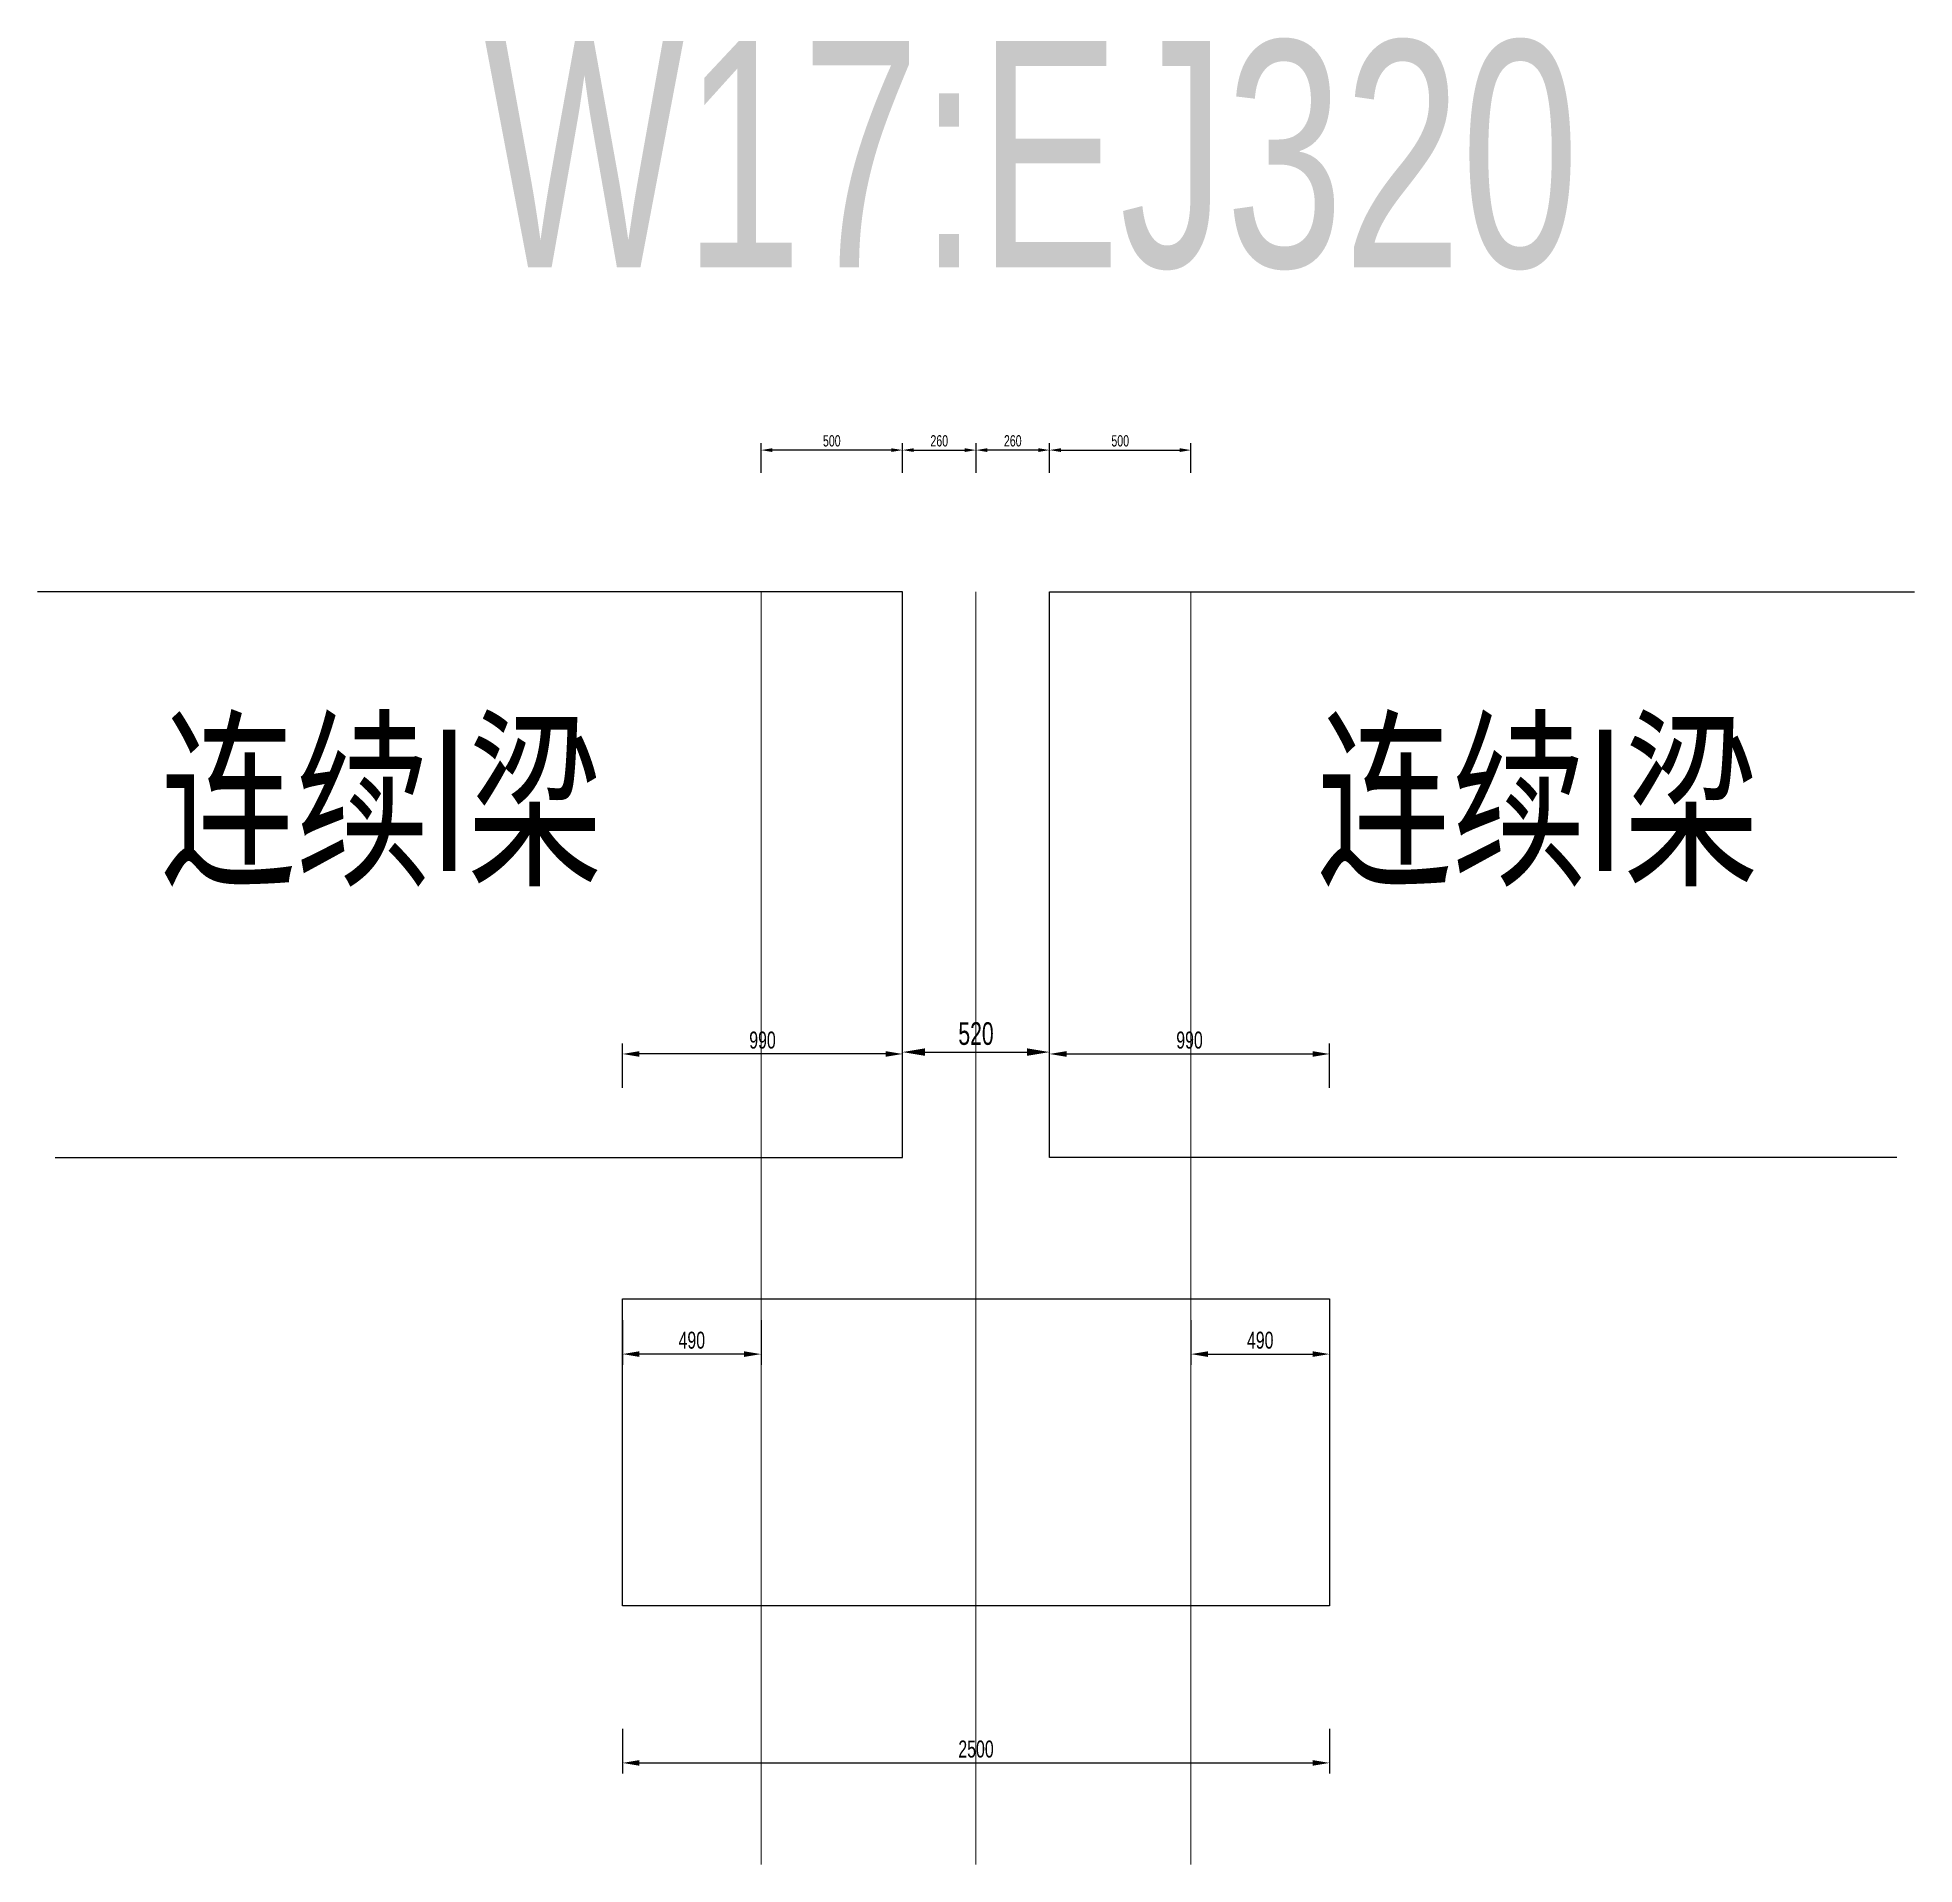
# Model space of a CAD drawing. Header units: metres. Extents: x -46646 to 70989, y -45883 to 20242.
# Drawn here: x -43526 to -36888, y -8858 to -2398 of the extents above; entities that cross this region are included whole.
import ezdxf

# ---------------------------------------------------------------- set-up
doc = ezdxf.new("R2010")
doc.units = ezdxf.units.M
for name, color, linetype, lineweight in [('H标注', 3, 'Continuous', 9), ('H粗线', 4, 'Continuous', 30), ('H设计线', 1, 'Continuous', 15)]:
    doc.layers.add(name, color=color, linetype=linetype, lineweight=lineweight)
doc.styles.add('H仿宋', font='FS_GB2312.ttf', dxfattribs={"width": 0.7})
doc.styles.add('MtXpl__GB2312', font='FS_GB2312.ttf')
doc.dimstyles.new('Annotative', dxfattribs={"dimscale": 0, "dimtxt": 2, "dimasz": 2, "dimexe": 1.25, "dimexo": 0.625, "dimtad": 1, "dimtxsty": 'H仿宋', "dimcen": 2.5, "dimadec": 0, "dimazin": 0, "dimtfac": 1, "dimtmove": 0, "dimatfit": 3, "dimfxl": 4, "dimfxlon": 1, "dimarcsym": 0})

# ---------------------------------------------------------------- blocks, each defined once
blk = doc.blocks.new('*D195')
at = {"layer": 'Defpoints', "color": 0}
for p in [(-40207, -3857), (-40467, -4358), (-40207, -4358)]:
    blk.add_point(p, dxfattribs=at)
at = {"layer": 'H标注', "color": 0, "lineweight": -2}
for p, q in [((-40467, -3937), (-40467, -3832)), ((-40207, -3937), (-40207, -3832)), ((-40427, -3857), (-40247, -3857))]:
    blk.add_line(p, q, dxfattribs=at)
at = {"layer": 'H标注', "color": 0}
for points in [[(-40427, -3850.4), (-40427, -3863.7), (-40467, -3857)], [(-40247, -3850.4), (-40247, -3863.7), (-40207, -3857)]]:
    blk.add_solid(points, dxfattribs=at)
at = {"layer": 'H标注', "color": 0, "insert": (-40337, -3824.5), "char_height": 40, "attachment_point": 5, "style": 'H仿宋'}
blk.add_mtext('260', dxfattribs=at)
blk = doc.blocks.new('*D198')
at = {"layer": 'Defpoints', "color": 0}
for p in [(-40967, -3857), (-40967, -4358), (-40467, -4358)]:
    blk.add_point(p, dxfattribs=at)
at = {"layer": 'H标注', "color": 0, "lineweight": -2}
for p, q in [((-40967, -3937), (-40967, -3832)), ((-40467, -3937), (-40467, -3832)), ((-40507, -3857), (-40927, -3857))]:
    blk.add_line(p, q, dxfattribs=at)
at = {"layer": 'H标注', "color": 0}
for points in [[(-40927, -3850.4), (-40927, -3863.7), (-40967, -3857)], [(-40507, -3850.4), (-40507, -3863.7), (-40467, -3857)]]:
    blk.add_solid(points, dxfattribs=at)
at = {"layer": 'H标注', "color": 0, "insert": (-40717, -3824.5), "char_height": 40, "attachment_point": 5, "style": 'H仿宋'}
blk.add_mtext('500', dxfattribs=at)
blk = doc.blocks.new('*D201')
at = {"layer": 'Defpoints', "color": 0}
for p in [(-41457, -7943.4), (-38957, -7943.4), (-38957, -8498.9)]:
    blk.add_point(p, dxfattribs=at)
at = {"layer": 'H标注', "color": 0, "lineweight": -2}
for p, q in [((-41457, -8378.9), (-41457, -8536.4)), ((-38957, -8378.9), (-38957, -8536.4)), ((-41397, -8498.9), (-39017, -8498.9))]:
    blk.add_line(p, q, dxfattribs=at)
at = {"layer": 'H标注', "color": 0}
for points in [[(-41397, -8488.9), (-41397, -8508.9), (-41457, -8498.9)], [(-39017, -8488.9), (-39017, -8508.9), (-38957, -8498.9)]]:
    blk.add_solid(points, dxfattribs=at)
at = {"layer": 'H标注', "color": 0, "insert": (-40207, -8450.2), "char_height": 60, "attachment_point": 5, "style": 'H仿宋'}
blk.add_mtext('2500', dxfattribs=at)
blk = doc.blocks.new('*D203')
at = {"layer": 'Defpoints', "color": 0}
for p in [(-41457, -5992.2), (-40467, -6358), (-41457, -6858)]:
    blk.add_point(p, dxfattribs=at)
at = {"layer": 'H标注', "color": 0, "lineweight": -2}
for p, q in [((-41457, -6112.2), (-41457, -5954.7)), ((-40467, -6112.2), (-40467, -5954.7)), ((-40527, -5992.2), (-41397, -5992.2))]:
    blk.add_line(p, q, dxfattribs=at)
at = {"layer": 'H标注', "color": 0}
for points in [[(-41397, -5982.2), (-41397, -6002.2), (-41457, -5992.2)], [(-40527, -5982.2), (-40527, -6002.2), (-40467, -5992.2)]]:
    blk.add_solid(points, dxfattribs=at)
at = {"layer": 'H标注', "color": 0, "insert": (-40962, -5943.5), "char_height": 60, "attachment_point": 5, "style": 'H仿宋'}
blk.add_mtext('990', dxfattribs=at)
blk = doc.blocks.new('*D205')
at = {"layer": 'Defpoints', "color": 0}
for p in [(-41457, -6858), (-40967, -6858), (-41457, -7053.4)]:
    blk.add_point(p, dxfattribs=at)
at = {"layer": 'H标注', "color": 0, "lineweight": -2}
for p, q in [((-41457, -6933.4), (-41457, -7090.9)), ((-40967, -6933.4), (-40967, -7090.9)), ((-41027, -7053.4), (-41397, -7053.4))]:
    blk.add_line(p, q, dxfattribs=at)
at = {"layer": 'H标注', "color": 0}
for points in [[(-41397, -7043.4), (-41397, -7063.4), (-41457, -7053.4)], [(-41027, -7043.4), (-41027, -7063.4), (-40967, -7053.4)]]:
    blk.add_solid(points, dxfattribs=at)
at = {"layer": 'H标注', "color": 0, "insert": (-41212, -7004.6), "char_height": 60, "attachment_point": 5, "style": 'H仿宋'}
blk.add_mtext('490', dxfattribs=at)
blk = doc.blocks.new('*D207')
at = {"layer": 'Defpoints', "color": 0}
for p in [(-39447, -6858), (-38957, -6858), (-38957, -7053.4)]:
    blk.add_point(p, dxfattribs=at)
at = {"layer": 'H标注', "color": 0, "lineweight": -2}
for p, q in [((-39447, -6933.4), (-39447, -7090.9)), ((-38957, -6933.4), (-38957, -7090.9)), ((-39387, -7053.4), (-39017, -7053.4))]:
    blk.add_line(p, q, dxfattribs=at)
at = {"layer": 'H标注', "color": 0}
for points in [[(-39387, -7043.4), (-39387, -7063.4), (-39447, -7053.4)], [(-39017, -7043.4), (-39017, -7063.4), (-38957, -7053.4)]]:
    blk.add_solid(points, dxfattribs=at)
at = {"layer": 'H标注', "color": 0, "insert": (-39202, -7004.6), "char_height": 60, "attachment_point": 5, "style": 'H仿宋'}
blk.add_mtext('490', dxfattribs=at)
blk = doc.blocks.new('*D209')
at = {"layer": 'Defpoints', "color": 0, "transparency": 16777216}
for p in [(-39947, -5985.6), (-40467, -6358), (-39947, -6333.8)]:
    blk.add_point(p, dxfattribs=at)
at = {"layer": 'H标注', "color": 0, "lineweight": -2, "transparency": 16777216}
for p, q in [((-40467, -6145.6), (-40467, -5935.6)), ((-39947, -6145.6), (-39947, -5935.6)), ((-40387, -5985.6), (-40027, -5985.6))]:
    blk.add_line(p, q, dxfattribs=at)
at = {"layer": 'H标注', "color": 0, "transparency": 16777216}
for points in [[(-40387, -5972.2), (-40387, -5998.9), (-40467, -5985.6)], [(-40027, -5972.2), (-40027, -5998.9), (-39947, -5985.6)]]:
    blk.add_solid(points, dxfattribs=at)
at = {"layer": 'H标注', "color": 0, "transparency": 16777216, "insert": (-40207, -5920.6), "char_height": 80, "attachment_point": 5, "style": 'H仿宋'}
blk.add_mtext('520', dxfattribs=at)
blk = doc.blocks.new('*D211')
at = {"layer": 'Defpoints', "color": 0}
for p in [(-39447, -3857), (-39947, -4358), (-39447, -4358)]:
    blk.add_point(p, dxfattribs=at)
at = {"layer": 'H标注', "color": 0, "lineweight": -2}
for p, q in [((-39947, -3937), (-39947, -3832)), ((-39447, -3937), (-39447, -3832)), ((-39907, -3857), (-39487, -3857))]:
    blk.add_line(p, q, dxfattribs=at)
at = {"layer": 'H标注', "color": 0}
for points in [[(-39907, -3850.4), (-39907, -3863.7), (-39947, -3857)], [(-39487, -3850.4), (-39487, -3863.7), (-39447, -3857)]]:
    blk.add_solid(points, dxfattribs=at)
at = {"layer": 'H标注', "color": 0, "insert": (-39697, -3824.5), "char_height": 40, "attachment_point": 5, "style": 'H仿宋'}
blk.add_mtext('500', dxfattribs=at)
blk = doc.blocks.new('*D214')
at = {"layer": 'Defpoints', "color": 0}
for p in [(-38957, -5992.2), (-39947, -6358), (-38957, -6858)]:
    blk.add_point(p, dxfattribs=at)
at = {"layer": 'H标注', "color": 0, "lineweight": -2}
for p, q in [((-39947, -6112.2), (-39947, -5954.7)), ((-38957, -6112.2), (-38957, -5954.7)), ((-39887, -5992.2), (-39017, -5992.2))]:
    blk.add_line(p, q, dxfattribs=at)
at = {"layer": 'H标注', "color": 0}
for points in [[(-39887, -5982.2), (-39887, -6002.2), (-39947, -5992.2)], [(-39017, -5982.2), (-39017, -6002.2), (-38957, -5992.2)]]:
    blk.add_solid(points, dxfattribs=at)
at = {"layer": 'H标注', "color": 0, "insert": (-39452, -5943.5), "char_height": 60, "attachment_point": 5, "style": 'H仿宋'}
blk.add_mtext('990', dxfattribs=at)
blk = doc.blocks.new('*D216')
at = {"layer": 'Defpoints', "color": 0}
for p in [(-40207, -3857), (-40207, -4358), (-39947, -4358)]:
    blk.add_point(p, dxfattribs=at)
at = {"layer": 'H标注', "color": 0, "lineweight": -2}
for p, q in [((-40207, -3937), (-40207, -3832)), ((-39947, -3937), (-39947, -3832)), ((-39987, -3857), (-40167, -3857))]:
    blk.add_line(p, q, dxfattribs=at)
at = {"layer": 'H标注', "color": 0}
for points in [[(-40167, -3850.4), (-40167, -3863.7), (-40207, -3857)], [(-39987, -3850.4), (-39987, -3863.7), (-39947, -3857)]]:
    blk.add_solid(points, dxfattribs=at)
at = {"layer": 'H标注', "color": 0, "insert": (-40077, -3824.5), "char_height": 40, "attachment_point": 5, "style": 'H仿宋'}
blk.add_mtext('260', dxfattribs=at)

msp = doc.modelspace()

# ---------------------------------------------------------------- linework, layer by layer
at = {"layer": 'H粗线'}
for points in [[(-43463.61, -6357.95), (-40467.025, -6357.95), (-40467.025, -4357.95), (-43525.569, -4357.95)], [(-36950.439, -6357.95), (-39947.025, -6357.95), (-39947.025, -4357.95), (-36888.48, -4357.95)]]:
    msp.add_lwpolyline(points, dxfattribs=at)
msp.add_lwpolyline([(-41457.025, -6857.95), (-38957.025, -6857.95), (-38957.025, -7943.36), (-41457.025, -7943.36)], close=True, dxfattribs=at)
at = {"layer": 'H设计线'}
for p, q in [((-40967.025, -4357.95), (-40967.025, -8857.95)), ((-40207.025, -4357.95), (-40207.025, -8857.95)), ((-39447.025, -4357.95), (-39447.025, -8857.95))]:
    msp.add_line(p, q, dxfattribs=at)

# ---------------------------------------------------------------- texts
at = {"layer": 'H标注', "color": 1, "width": 0.7}
for s, height, style, p in [('W17:EJ320', 800, 'MtXpl__GB2312', (-41946.015, -3210.189)), ('连续I梁', 500, 'H仿宋', (-43090.358, -5345.189)), ('连续I梁', 500, 'H仿宋', (-39001.799, -5345.189))]:
    msp.add_text(s, height=height, dxfattribs=dict(at, style=style)).set_placement(p)

# ---------------------------------------------------------------- dimensions: what is measured, and where the dimension line sits
at = {"layer": 'H标注'}
for base, p1, p2, picture, middle in [((-40967.025, -3857.04), (-40467.025, -4357.95), (-40967.025, -4357.95), '*D198', (-40717.025, -3824.54)), ((-40207.025, -3857.04), (-40467.025, -4357.95), (-40207.025, -4357.95), '*D195', (-40337.025, -3824.54)), ((-41457.025, -5992.232), (-40467.025, -6357.95), (-41457.025, -6857.95), '*D203', (-40962.025, -5943.482)), ((-39947.025, -5985.565), (-40467.025, -6357.95), (-39947.025, -6333.835), '*D209', (-40207.025, -5920.565)), ((-41457.025, -7053.398), (-40967.025, -6857.95), (-41457.025, -6857.95), '*D205', (-41212.025, -7004.648)), ((-38957.025, -7053.398), (-39447.025, -6857.95), (-38957.025, -6857.95), '*D207', (-39202.025, -7004.648)), ((-38957.025, -8498.944), (-41457.025, -7943.36), (-38957.025, -7943.36), '*D201', (-40207.025, -8450.194))]:
    dim = msp.add_linear_dim(base=base, p1=p1, p2=p2, dimstyle='Annotative', dxfattribs=at)
    dim.commit()
    dim.dimension.update_dxf_attribs({"geometry": picture, "text_midpoint": middle})
for base, p1, p2, picture, middle in [((-40207.025, -3857.04), (-39947.025, -4357.95), (-40207.025, -4357.95), '*D216', (-40077.025, -3824.54)), ((-39447.025, -3857.04), (-39947.025, -4357.95), (-39447.025, -4357.95), '*D211', (-39697.025, -3824.54)), ((-38957.025, -5992.232), (-39947.025, -6357.95), (-38957.025, -6857.95), '*D214', (-39452.025, -5943.482))]:
    dim = msp.add_linear_dim(base=base, p1=p1, p2=p2, angle=180, dimstyle='Annotative', dxfattribs=at)
    dim.commit()
    dim.dimension.update_dxf_attribs({"geometry": picture, "text_midpoint": middle})

doc.saveas('drawing.dxf')
